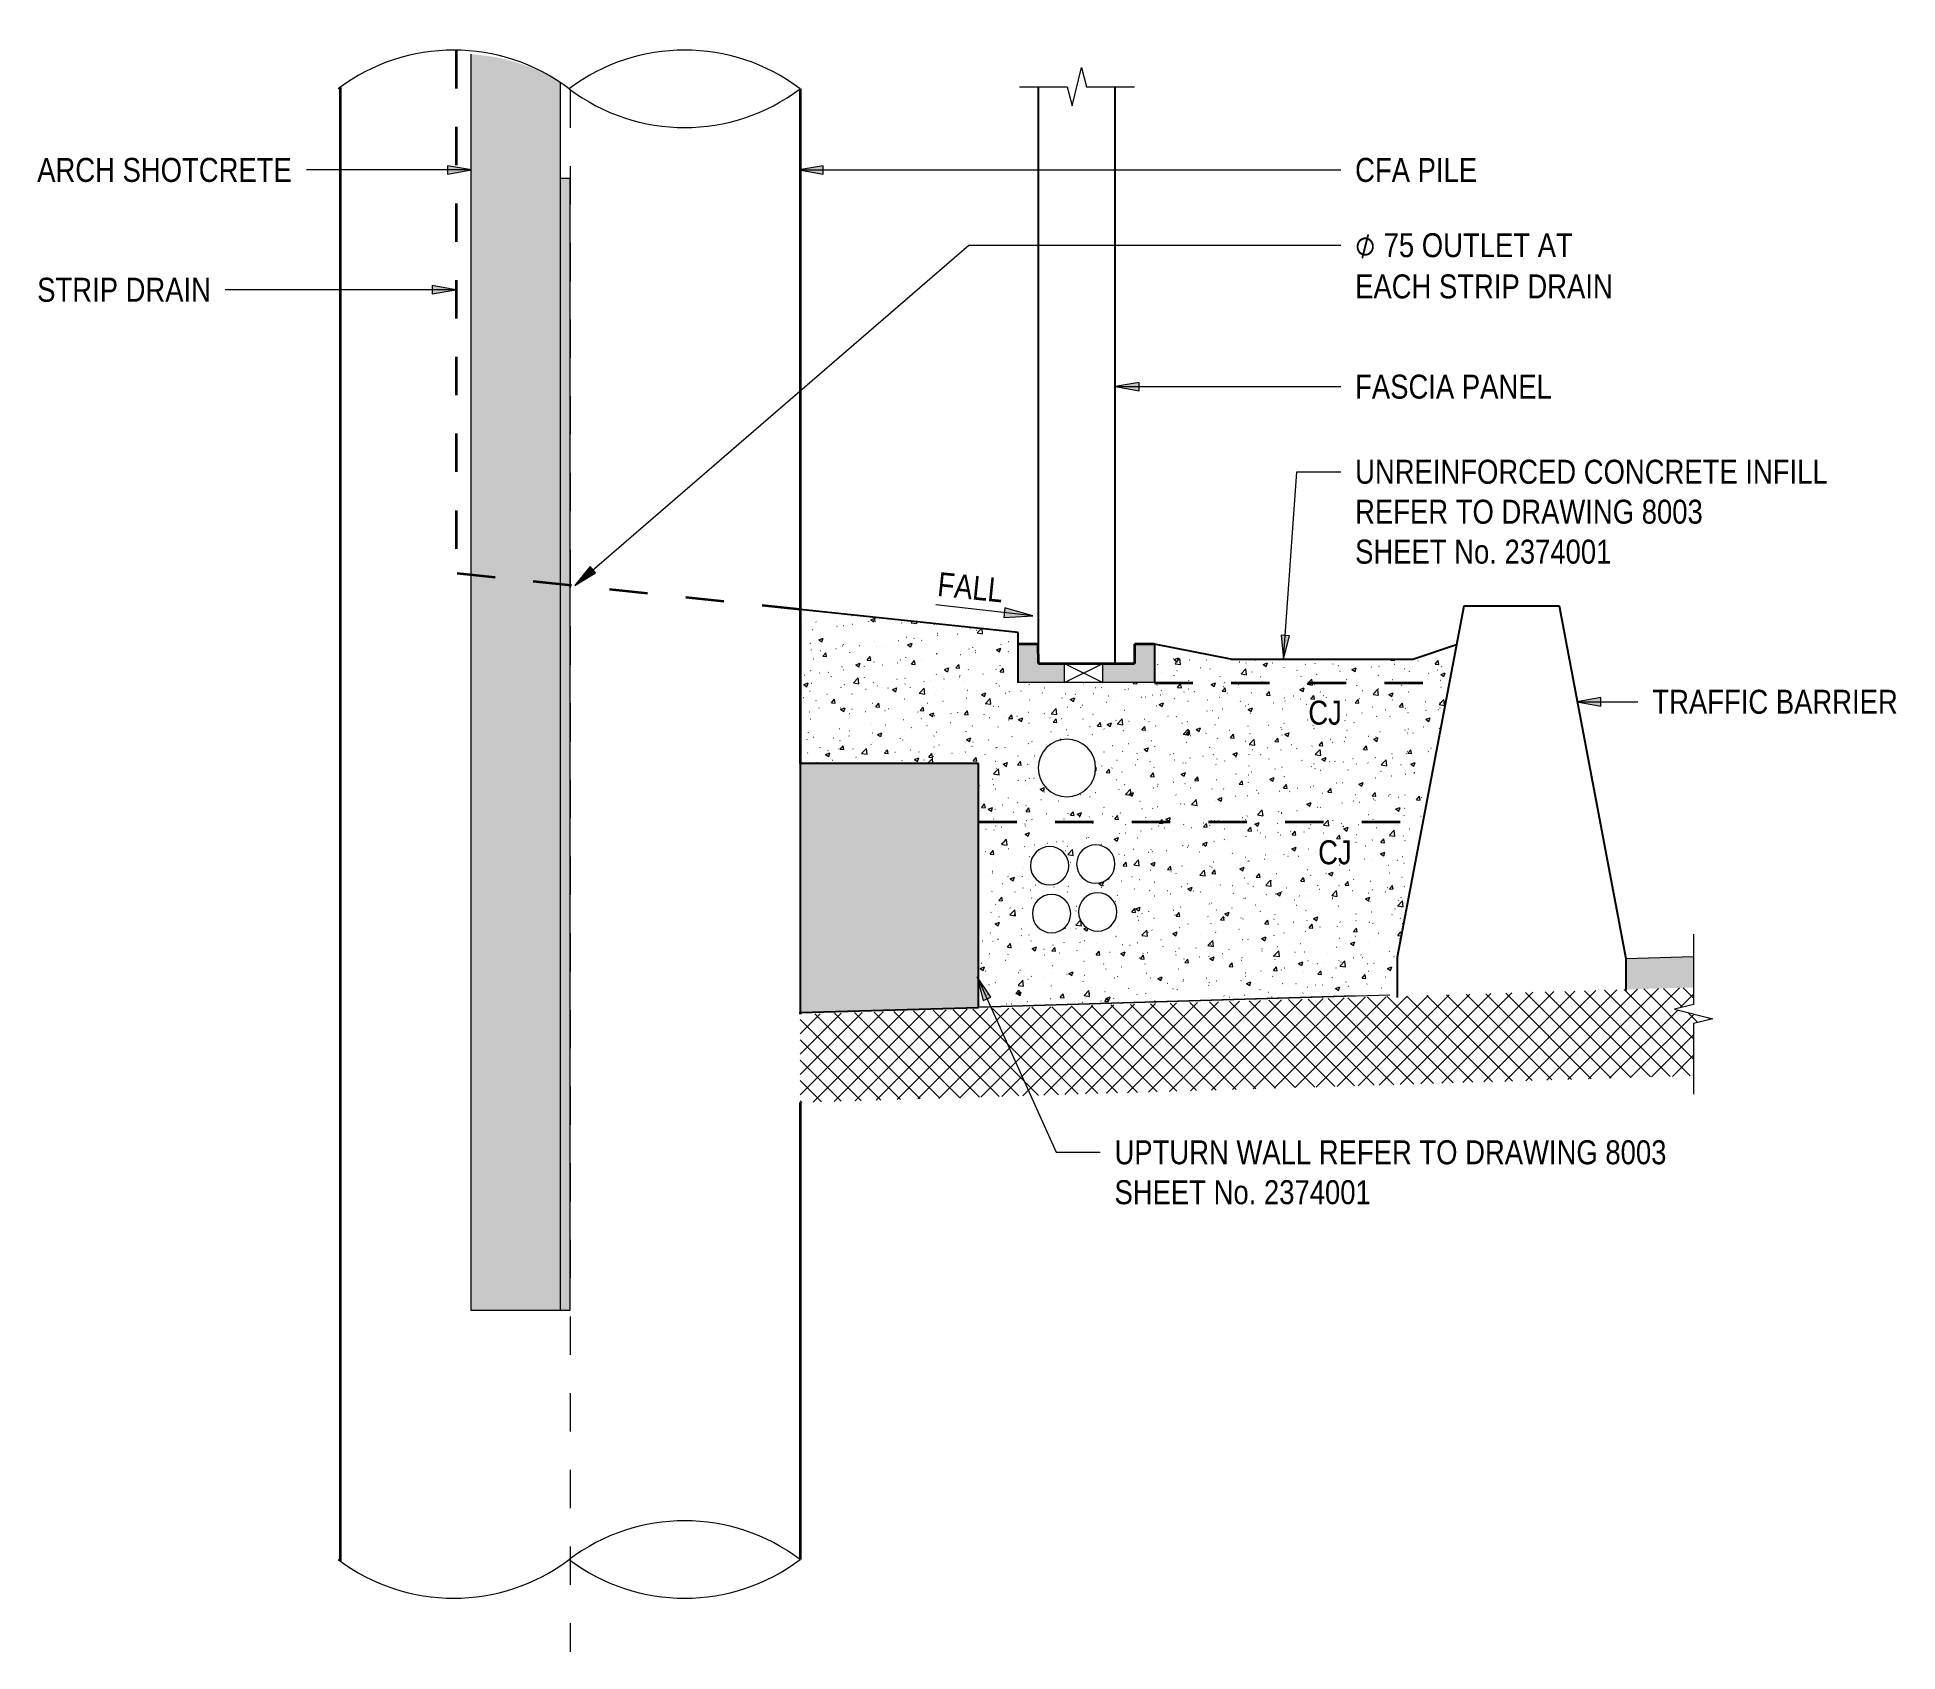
# Model space of a CAD drawing. Header units: metres. Extents: x 1100 to 1226, y 1 to 22.
# Drawn here: x 1221.593 to 1226.446, y 0.517 to 4.728 of the extents above; entities that cross this region are included whole.
import ezdxf

# ---------------------------------------------------------------- set-up
doc = ezdxf.new("R2010")
doc.units = ezdxf.units.M
for name, pattern in [('Dash - Tight', [0.0045, 0.003, -0.0015]), ('JacobsCenter', [0.015, 0.009, -0.0015, 0.003, -0.0015]), ('JacobsDash', [0.0045, 0.003, -0.0015])]:
    doc.linetypes.add(name, pattern=pattern)
for name, color, linetype, lineweight in [('A-DETL', 7, 'Continuous', 13), ('A-DETL-GENF', 7, 'Continuous', 9), ('G-ANNO-TEXT', 7, 'Continuous', 9)]:
    doc.layers.add(name, color=color, linetype=linetype, lineweight=lineweight)
doc.styles.add('Arial Narrow_4', font='ARIALN.TTF', dxfattribs={"height": 0.0625})
doc.styles.add('Segoe UI Symbol', font='seguisym.ttf', dxfattribs={"height": 0.0625})

msp = doc.modelspace()

# ---------------------------------------------------------------- texts
at = {"layer": 'G-ANNO-TEXT', "char_height": 0.0625, "attachment_point": 1, "bg_fill": 3, "box_fill_scale": 1, "bg_fill_color": 256, "bg_fill_transparency": 0}
for s, insert, style in [('ARCH SHOTCRETE', (1221.5926, 4.4135), 'Arial Narrow_4'), ('CFA PILE', (1225.0306, 4.4135), 'Arial Narrow_4'), ('\\fSegoe UI Symbol|b0|i0|c254|p34|;⌀', (1225.0306, 4.2172), 'Segoe UI Symbol'), ('STRIP DRAIN', (1221.5926, 4.101), 'Arial Narrow_4'), ('EACH STRIP DRAIN', (1225.0306, 4.1097), 'Arial Narrow_4'), ('FASCIA PANEL', (1225.0306, 3.8483), 'Arial Narrow_4'), ('UNREINFORCED CONCRETE INFILL ', (1225.0306, 3.6263), 'Arial Narrow_4'), ('REFER TO DRAWING 8003', (1225.0306, 3.5221), 'Arial Narrow_4'), ('SHEET No. 2374001', (1225.0306, 3.4179), 'Arial Narrow_4'), ('TRAFFIC BARRIER', (1225.806, 3.0264), 'Arial Narrow_4'), ('UPTURN WALL REFER TO DRAWING 8003', (1224.4029, 1.8514), 'Arial Narrow_4'), ('SHEET No. 2374001', (1224.4029, 1.7473), 'Arial Narrow_4')]:
    msp.add_mtext(s, dxfattribs=dict(at, insert=insert, style=style))

# ---------------------------------------------------------------- blocks, each defined once
blk = doc.blocks.new('CS_DET_Pile-Column_BreakLine - Tubular BreakLine-6998486-DRG-2873048 - STRIP DRAIN BEHIND')
at = {"layer": 'A-DETL-GENF', "lineweight": 18}
for centre, start, end in [((0.9037, -0.399), 52.9573, 127.0427), ((0.3012, 0.3993), 232.9573, 307.0427), ((0.9037, 0.3993), 232.9573, 307.0427)]:
    blk.add_arc(centre, 0.5001, start, end, dxfattribs=at)
blk = doc.blocks.new('CS_DET_Pile-Column_BreakLine - Tubular BreakLine-6998495-DRG-2873048 - STRIP DRAIN BEHIND')
at = {"layer": 'A-DETL-GENF', "lineweight": 18}
for centre, start, end in [((0.3012, -0.3993), 52.9573, 127.0427), ((0.9037, -0.3993), 52.9573, 127.0427), ((0.9037, 0.399), 232.9573, 307.0427)]:
    blk.add_arc(centre, 0.5001, start, end, dxfattribs=at)
blk = doc.blocks.new('CS_DET_BreakLine_ViewScale - CS_Std BreakLine-6998496-DRG-2873048 - STRIP DRAIN BEHIND')
at = {"layer": 'A-DETL-GENF'}
for p, q in [((0.0875, -0.05), (0.1125, 0.05)), ((0.1125, 0.05), (0.125, 0)), ((-0.05, 0), (0.075, 0)), ((0.075, 0), (0.0875, -0.05)), ((0.125, 0), (0.2501, 0))]:
    blk.add_line(p, q, dxfattribs=at)
blk = doc.blocks.new('CS_DET_BreakLine_ViewScale - Std Break-6247308-DRG-2873048 - STRIP DRAIN BEHIND')
at = {"layer": 'A-DETL-GENF'}
for p, q in [((0.1461, -0.05), (0.1711, 0.05)), ((0.1711, 0.05), (0.1836, 0)), ((-0.05, 0), (0.1336, 0)), ((0.1336, 0), (0.1461, -0.05)), ((0.1836, 0), (0.3672, 0))]:
    blk.add_line(p, q, dxfattribs=at)

# ---------------------------------------------------------------- hatches: boundary and pattern name
at = {"layer": 'A-DETL-GENF', "true_color": 0xc0c0c0}
msp.add_hatch(color=9, dxfattribs=at).paths.add_polyline_path([(1222.7238, 1.4084), (1222.9578, 1.4084), (1222.9578, 4.6096), (1222.9508, 4.6144), (1222.9309, 4.626), (1222.9032, 4.6397), (1222.8747, 4.6517), (1222.8424, 4.6628), (1222.8156, 4.6703), (1222.7853, 4.6768), (1222.7507, 4.6818), (1222.7238, 4.6842), (1222.7238, 2.8167)])
at = {"layer": 'A-DETL-GENF'}
h = msp.add_hatch(dxfattribs=at)
h.set_pattern_fill('FP_5', color=256, style=0, pattern_type=2)
h.set_pattern_definition([(0, (1221.029475, 0), (0.1016, 0.0254), [0.00838, -0.06782, 0.00838, -0.06782, -0.4064]), (0, (1221.029475, 0), (0.1016, 0.0254), [-0.1524, 0.00838, -0.14402, 0.00838, -0.06782, -0.1778]), (0, (1221.029475, 0), (0.1016, 0.0254), [-0.381, 0.00838, -0.04242, 0.00838, -0.11862]), (120, (1221.067575, 0.0127), (-0.07279705, 0.07528818), [0.00838, -0.06782, 0.00838, -0.06782, -0.4064]), (120, (1221.067575, 0.0127), (-0.07279705, 0.07528818), [-0.1524, 0.00838, -0.14402, 0.00838, -0.06782, -0.1778]), (120, (1221.067575, 0.0127), (-0.07279705, 0.07528818), [-0.381, 0.00838, -0.04242, 0.00838, -0.11862]), (240, (1221.080275, 0.0635), (-0.02880295, -0.10068818), [0.00838, -0.06782, 0.00838, -0.06782, -0.4064]), (240, (1221.080275, 0.0635), (-0.02880295, -0.10068818), [-0.1524, 0.00838, -0.14402, 0.00838, -0.06782, -0.1778]), (240, (1221.080275, 0.0635), (-0.02880295, -0.10068818), [-0.381, 0.00838, -0.04242, 0.00838, -0.11862])])
h.paths.add_polyline_path([(1222.9828, 1.4084), (1222.9828, 4.3598), (1222.9578, 4.3598), (1222.9578, 1.4084)])
h = msp.add_hatch(dxfattribs=at)
h.set_pattern_fill('FP_7', color=256, style=0, pattern_type=2)
h.set_pattern_definition([(50, (1221.029475, 0), (0.1156899, -0.0101222), [0.0121, -0.13306]), (355, (1221.02948, 0), (-0.0223812, 0.1213223), [0.00968, -0.10645]), (100.451, (1221.03912, -0.00084), (0.0933068, 0.1112), [0.01028, -0.11309]), (46.184, (1221.02948, 0.03226), (0.1721325, -0.026699), [0.01815, -0.1996]), (96.636, (1221.04382, 0.03003), (0.1507537, 0.157114), [0.01542, -0.16963]), (351.184, (1221.02948, 0.03226), (0.15075, 0.157112), [0.01452, -0.15968]), (21, (1221.045605, 0.02419), (0.0962773, -0.0649406), [0.0121, -0.13306]), (326, (1221.0456, 0.02419), (0.0392432, 0.1169615), [0.00968, -0.10645]), (71.451, (1221.05363, 0.01878), (0.1355189, 0.0520218), [0.01028, -0.11309]), (37.5, (1221.029475, 0), (0.0019617, 0.05368882), [0.00084, -0.10432, 0.00084, -0.10723, -0.10685]), (37.5, (1221.029475, 0), (0.0019617, 0.05368882), [-0.21323, 0.00084, -0.10602]), (7.5, (1221.029475, 0), (0.0424299, 0.0636124), [0.00084, -0.06077, 0.00084, -0.1019, -0.04073]), (7.5, (1221.029475, 0), (0.0424299, 0.0636124), [-0.16435, 0.00084, -0.03989]), (327.5, (1220.993505, 0), (0.08609767, -0.00364036), [0.00084, -0.03948, 0.00084, -0.12497, -0.16694]), (327.5, (1220.993505, 0), (0.08609767, -0.00364036), [-0.16613, 0.00084, -0.1661]), (317.5, (1220.977375, 0), (0.0940598, 0.0161461), [0.00084, -0.05158, 0.00084, -0.08271, -0.11855]), (317.5, (1220.977375, 0), (0.0940598, 0.0161461), [-0.13597, 0.00084, -0.11771])])
h.paths.add_polyline_path([(1224.0478, 2.199), (1225.1212, 2.2312), (1225.2952, 3.1461), (1225.1762, 3.1064), (1224.7061, 3.1064), (1224.5069, 3.145), (1224.5069, 3.0458), (1224.1519, 3.0458), (1224.1519, 3.1762), (1223.5828, 3.236), (1223.5828, 2.8338), (1224.0478, 2.8338), (1224.0478, 2.2519)])
h.paths.add_polyline_path([(1224.2386, 2.3925), (1224.2257, 2.3942), (1224.2136, 2.3992), (1224.2033, 2.4072), (1224.1953, 2.4175), (1224.1903, 2.4296), (1224.1886, 2.4425), (1224.1903, 2.4555), (1224.1953, 2.4675), (1224.2033, 2.4779), (1224.2136, 2.4858), (1224.2257, 2.4908), (1224.2386, 2.4925), (1224.2516, 2.4908), (1224.2636, 2.4858), (1224.274, 2.4779), (1224.2819, 2.4675), (1224.2869, 2.4555), (1224.2886, 2.4425), (1224.2869, 2.4296), (1224.2819, 2.4175), (1224.274, 2.4072), (1224.2636, 2.3992), (1224.2516, 2.3942)])
h.paths.add_polyline_path([(1224.3591, 2.397), (1224.3461, 2.3987), (1224.3341, 2.4037), (1224.3237, 2.4117), (1224.3158, 2.422), (1224.3108, 2.4341), (1224.3091, 2.447), (1224.3108, 2.46), (1224.3158, 2.472), (1224.3237, 2.4824), (1224.3341, 2.4903), (1224.3461, 2.4953), (1224.3591, 2.497), (1224.372, 2.4953), (1224.3841, 2.4903), (1224.3944, 2.4824), (1224.4024, 2.472), (1224.4074, 2.46), (1224.4091, 2.447), (1224.4074, 2.4341), (1224.4024, 2.422), (1224.3944, 2.4117), (1224.3841, 2.4037), (1224.372, 2.3987)])
h.paths.add_polyline_path([(1224.2336, 2.5175), (1224.2207, 2.5192), (1224.2086, 2.5242), (1224.1983, 2.5322), (1224.1903, 2.5425), (1224.1853, 2.5546), (1224.1836, 2.5675), (1224.1853, 2.5805), (1224.1903, 2.5925), (1224.1983, 2.6029), (1224.2086, 2.6108), (1224.2207, 2.6158), (1224.2336, 2.6175), (1224.2466, 2.6158), (1224.2586, 2.6108), (1224.269, 2.6029), (1224.2769, 2.5925), (1224.2819, 2.5805), (1224.2836, 2.5675), (1224.2819, 2.5546), (1224.2769, 2.5425), (1224.269, 2.5322), (1224.2586, 2.5242), (1224.2466, 2.5192), (1224.2386, 2.5182)])
h.paths.add_polyline_path([(1224.3541, 2.522), (1224.3411, 2.5237), (1224.3284, 2.5293), (1224.3187, 2.5367), (1224.3108, 2.547), (1224.3058, 2.5591), (1224.3041, 2.572), (1224.3058, 2.585), (1224.3108, 2.597), (1224.3187, 2.6074), (1224.3291, 2.6153), (1224.3411, 2.6203), (1224.3541, 2.622), (1224.367, 2.6203), (1224.3791, 2.6153), (1224.3894, 2.6074), (1224.3974, 2.597), (1224.4024, 2.585), (1224.4041, 2.572), (1224.4024, 2.5591), (1224.3974, 2.547), (1224.3894, 2.5367), (1224.3791, 2.5287), (1224.367, 2.5237), (1224.3591, 2.5227)])
h.paths.add_polyline_path([(1224.2786, 2.7475), (1224.2586, 2.7503), (1224.2411, 2.7576), (1224.2256, 2.7695), (1224.2137, 2.785), (1224.2062, 2.8031), (1224.2036, 2.8225), (1224.2062, 2.8419), (1224.2137, 2.86), (1224.2256, 2.8756), (1224.2411, 2.8875), (1224.2592, 2.895), (1224.2797, 2.8974), (1224.298, 2.895), (1224.3161, 2.8875), (1224.3316, 2.8756), (1224.3436, 2.86), (1224.3511, 2.8419), (1224.3536, 2.8225), (1224.3511, 2.8031), (1224.3436, 2.785), (1224.3316, 2.7695), (1224.3161, 2.7576), (1224.298, 2.7501)])
at = {"layer": 'A-DETL-GENF', "true_color": 0xc0c0c0}
h = msp.add_hatch(color=9, dxfattribs=at)
h.paths.add_polyline_path([(1224.5058, 3.0458), (1224.5069, 3.0458), (1224.5069, 3.145), (1224.4548, 3.145), (1224.4548, 3.0948), (1224.3722, 3.0948), (1224.3722, 3.0458), (1224.4548, 3.0458)])
h.paths.add_polyline_path([(1224.2062, 3.0458), (1224.2722, 3.0458), (1224.2722, 3.0948), (1224.2047, 3.0948), (1224.2034, 3.1451), (1224.1519, 3.1451), (1224.1519, 3.0458), (1224.2047, 3.0458)])
at = {"layer": 'A-DETL-GENF', "true_color": 0xffffff}
msp.add_hatch(color=7, dxfattribs=at).paths.add_polyline_path([(1223.5828, 2.1843), (1224.0478, 2.1982), (1224.0478, 2.8338), (1223.5828, 2.8338), (1223.5828, 2.1851)])
at = {"layer": 'A-DETL-GENF', "true_color": 0xdce6dc}
msp.add_hatch(color=254, dxfattribs=at).paths.add_polyline_path([(1225.7379, 2.2447), (1225.9136, 2.25), (1225.9136, 2.3301), (1225.7379, 2.3248), (1225.7379, 2.2519)])
at = {"layer": 'A-DETL-GENF', "true_color": 0x888888}
h = msp.add_hatch(dxfattribs=at)
h.set_pattern_fill('FP_6', color=252, style=0, pattern_type=2)
h.set_pattern_definition([(45, (1221.029475, 0), (-0.0265165, 0.0265165), []), (135, (1221.029475, 0), (-0.0265165, -0.0265165), [])])
h.paths.add_polyline_path([(1223.5828, 1.95), (1225.9136, 2.0199), (1225.9136, 2.1558), (1225.9636, 2.1683), (1225.8636, 2.1933), (1225.9136, 2.2058), (1225.9136, 2.25), (1223.5828, 2.1801)])
at = {"layer": 'G-ANNO-TEXT'}
for points in [[(1222.7257, 4.3822), (1222.6632, 4.3932), (1222.6632, 4.3712)], [(1223.5807, 4.3822), (1223.6432, 4.3712), (1223.6432, 4.3932)], [(1222.685, 4.0698), (1222.6225, 4.0808), (1222.6225, 4.0587)], [(1224.4046, 3.817), (1224.4671, 3.806), (1224.4671, 3.828)], [(1222.9948, 3.2987), (1223.0493, 3.3311), (1223.0349, 3.3478)], [(1224.1898, 3.2193), (1224.1166, 3.2402), (1224.1138, 3.2152)], [(1224.8439, 3.1059), (1224.8593, 3.1675), (1224.8373, 3.1691)], [(1225.6095, 2.9951), (1225.672, 2.9841), (1225.672, 3.0061)], [(1224.0446, 2.2775), (1224.0602, 2.216), (1224.0803, 2.225)]]:
    msp.add_hatch(color=256, dxfattribs=at).paths.add_polyline_path(points)

# ---------------------------------------------------------------- linework, layer by layer
at = {"layer": 'A-DETL', "linetype": 'JacobsDash', "lineweight": 35}
for p in [(1222.6857, 4.6944), (1223.5828, 3.236)]:
    msp.add_line(p, (1222.6857, 3.3303), dxfattribs=at)
at = {"layer": 'A-DETL', "color": 8, "lineweight": 18, "true_color": 0x808080}
for p, q in [((1222.7238, 4.6842), (1222.7238, 1.4084)), ((1222.9578, 1.4084), (1222.9578, 4.6095)), ((1224.2034, 3.1451), (1224.1519, 3.1451)), ((1224.5069, 3.145), (1224.4548, 3.145)), ((1222.7238, 1.4084), (1222.9578, 1.4084))]:
    msp.add_line(p, q, dxfattribs=at)
at = {"layer": 'A-DETL', "color": 8, "lineweight": 35, "true_color": 0x808080}
for p, q in [((1222.3828, 4.5973), (1222.3828, 0.7544)), ((1223.5828, 4.5938), (1223.5828, 2.8338)), ((1223.5828, 2.1843), (1223.5828, 2.1801)), ((1223.5828, 1.95), (1223.5828, 0.7581))]:
    msp.add_line(p, q, dxfattribs=at)
at = {"layer": 'A-DETL', "linetype": 'JacobsCenter', "lineweight": 18}
msp.add_line((1222.9828, 4.5919), (1222.9828, 0.5174), dxfattribs=at)
at = {"layer": 'A-DETL', "color": 8, "lineweight": 25, "true_color": 0x808080}
for p, q in [((1224.2047, 3.0948), (1224.2047, 4.5993)), ((1224.4047, 3.0948), (1224.4047, 4.5993)), ((1224.1519, 3.1762), (1223.5828, 3.236)), ((1225.3139, 3.2443), (1225.1399, 2.3293)), ((1225.5639, 3.2443), (1225.3139, 3.2443)), ((1225.7379, 2.3243), (1225.5639, 3.2443)), ((1224.7061, 3.1064), (1224.5069, 3.1451)), ((1224.7061, 3.1064), (1225.1811, 3.1064)), ((1225.1811, 3.1064), (1225.2949, 3.1443)), ((1224.0478, 2.8338), (1223.5828, 2.8338)), ((1223.5828, 2.8338), (1223.5828, 2.1843)), ((1224.0478, 2.1982), (1224.0478, 2.8338)), ((1225.1399, 2.3293), (1225.1399, 2.2242)), ((1225.7379, 2.2421), (1225.7379, 2.3243)), ((1223.5828, 2.1843), (1224.0478, 2.1982))]:
    msp.add_line(p, q, dxfattribs=at)
at = {"layer": 'A-DETL', "lineweight": 18}
for p, q in [((1222.9828, 4.3598), (1222.9578, 4.3598)), ((1222.9828, 1.4084), (1222.9828, 4.3598)), ((1224.5069, 3.1451), (1224.5069, 3.0448)), ((1225.9136, 2.3301), (1225.7379, 2.3248)), ((1225.7379, 2.3248), (1225.7379, 2.2447)), ((1225.0311, 2.2285), (1224.0478, 2.199)), ((1222.9578, 1.4084), (1222.9828, 1.4084))]:
    msp.add_line(p, q, dxfattribs=at)
at = {"layer": 'A-DETL', "lineweight": 9}
for p, q in [((1224.1519, 3.0458), (1224.1519, 3.1762)), ((1224.5069, 3.1451), (1224.5069, 3.0458)), ((1224.2722, 3.0948), (1224.3722, 3.0948)), ((1224.2722, 3.0448), (1224.2722, 3.0948)), ((1224.2722, 3.0948), (1224.3722, 3.0458)), ((1224.2722, 3.0458), (1224.3722, 3.0948)), ((1224.3722, 3.0448), (1224.3722, 3.0948)), ((1224.5069, 3.0458), (1224.1519, 3.0458)), ((1224.0478, 2.199), (1225.1212, 2.2312))]:
    msp.add_line(p, q, dxfattribs=at)
at = {"layer": 'A-DETL', "lineweight": 25}
for p, q in [((1224.1519, 3.0448), (1224.1519, 3.1762)), ((1224.5069, 3.1451), (1224.5069, 3.0448))]:
    msp.add_line(p, q, dxfattribs=at)
at = {"layer": 'A-DETL', "lineweight": 35}
for p, q in [((1224.2034, 3.1451), (1224.1519, 3.1451)), ((1224.2047, 3.0948), (1224.2034, 3.1451)), ((1224.4548, 3.145), (1224.4548, 3.0948)), ((1224.5069, 3.145), (1224.4548, 3.145)), ((1224.2047, 3.0948), (1224.4548, 3.0948))]:
    msp.add_line(p, q, dxfattribs=at)
at = {"layer": 'A-DETL', "linetype": 'Dash - Tight', "lineweight": 35}
for p, q in [((1224.5069, 3.0448), (1225.2761, 3.0448)), ((1224.0478, 2.682), (1225.2051, 2.682))]:
    msp.add_line(p, q, dxfattribs=at)
at = {"layer": 'A-DETL', "lineweight": 9}
for centre, radius, start, end in [((1224.2786, 2.8225), 0.075, 0, 180), ((1224.2786, 2.8225), 0.075, 180, 0), ((1224.3541, 2.572), 0.05, 0, 180), ((1224.2336, 2.5675), 0.05, 0, 180), ((1224.2336, 2.5675), 0.05, 180, 0), ((1224.3541, 2.572), 0.05, 180, 0), ((1224.2386, 2.4425), 0.05, 0, 180), ((1224.3591, 2.447), 0.05, 0, 180), ((1224.2386, 2.4425), 0.05, 180, 0), ((1224.3591, 2.447), 0.05, 180, 0)]:
    msp.add_arc(centre, radius, start, end, dxfattribs=at)
at = {"layer": 'G-ANNO-TEXT'}
for p, q in [((1222.2966, 4.3822), (1222.2949, 4.3822)), ((1222.7257, 4.3822), (1222.2966, 4.3822)), ((1222.7257, 4.3822), (1222.6632, 4.3932)), ((1222.6632, 4.3932), (1222.6632, 4.3712)), ((1222.6632, 4.3712), (1222.7257, 4.3822)), ((1223.6432, 4.3932), (1223.5807, 4.3822)), ((1223.5807, 4.3822), (1223.6432, 4.3712)), ((1223.5807, 4.3822), (1224.9931, 4.3822)), ((1223.6432, 4.3712), (1223.6432, 4.3932)), ((1224.0227, 4.1859), (1224.9931, 4.1859)), ((1222.685, 4.0698), (1222.6225, 4.0808)), ((1222.6225, 4.0808), (1222.6225, 4.0587)), ((1222.0849, 4.0698), (1222.0832, 4.0698)), ((1222.685, 4.0698), (1222.0849, 4.0698)), ((1222.6225, 4.0587), (1222.685, 4.0698)), ((1224.4671, 3.828), (1224.4046, 3.817)), ((1224.4046, 3.817), (1224.4671, 3.806)), ((1224.4046, 3.817), (1224.9931, 3.817)), ((1224.4671, 3.806), (1224.4671, 3.828)), ((1224.8439, 3.1059), (1224.8782, 3.595)), ((1224.8782, 3.595), (1224.9931, 3.595)), ((1223.0349, 3.3478), (1222.9948, 3.2987)), ((1222.9948, 3.2987), (1223.0493, 3.3311)), ((1223.0493, 3.3311), (1223.0349, 3.3478)), ((1223.9368, 3.2478), (1223.9367, 3.2478)), ((1224.1898, 3.2193), (1223.9368, 3.2478)), ((1224.1166, 3.2402), (1224.1138, 3.2152)), ((1224.1138, 3.2152), (1224.1898, 3.2193)), ((1224.1898, 3.2193), (1224.1166, 3.2402)), ((1224.8593, 3.1675), (1224.8373, 3.1691)), ((1224.8373, 3.1691), (1224.8439, 3.1059)), ((1224.8439, 3.1059), (1224.8593, 3.1675)), ((1225.672, 3.0061), (1225.6095, 2.9951)), ((1225.6095, 2.9951), (1225.672, 2.9841)), ((1225.6095, 2.9951), (1225.7685, 2.9951)), ((1225.672, 2.9841), (1225.672, 3.0061)), ((1224.0446, 2.2775), (1224.0602, 2.216)), ((1224.0803, 2.225), (1224.0446, 2.2775)), ((1224.0446, 2.2775), (1224.2505, 1.8202)), ((1224.0602, 2.216), (1224.0803, 2.225)), ((1224.2505, 1.8202), (1224.3654, 1.8202))]:
    msp.add_line(p, q, dxfattribs=at)

# ---------------------------------------------------------------- block references
at = {"layer": 'A-DETL-GENF'}
for name, p in [('CS_DET_Pile-Column_BreakLine - Tubular BreakLine-6998495-DRG-2873048 - STRIP DRAIN BEHIND', (1222.3778, 4.594)), ('CS_DET_BreakLine_ViewScale - CS_Std BreakLine-6998496-DRG-2873048 - STRIP DRAIN BEHIND', (1224.2047, 4.5993)), ('CS_DET_Pile-Column_BreakLine - Tubular BreakLine-6998486-DRG-2873048 - STRIP DRAIN BEHIND', (1222.3778, 0.7579))]:
    msp.add_blockref(name, p, dxfattribs=at)
at = {"layer": 'A-DETL-GENF', "rotation": 269.9999999999999}
msp.add_blockref('CS_DET_BreakLine_ViewScale - Std Break-6247308-DRG-2873048 - STRIP DRAIN BEHIND', (1225.9136, 2.3393), dxfattribs=at)

msp.set_redraw_order([(e.dxf.handle, doc.entitydb.next_handle()) for e in msp.query("TEXT MTEXT ATTDEF DIMENSION ARC_DIMENSION")])  # texts and dimensions are drawn at this point

# ---------------------------------------------------------------- next in the draw order: texts
at = {"layer": 'G-ANNO-TEXT', "insert": (1225.105, 4.2172), "char_height": 0.0625, "attachment_point": 1, "style": 'Arial Narrow_4', "bg_fill": 3, "box_fill_scale": 1, "bg_fill_color": 256, "bg_fill_transparency": 0}
msp.add_mtext('75 OUTLET AT', dxfattribs=at)
at = {"layer": 'G-ANNO-TEXT', "insert": (1223.9453, 3.3336), "char_height": 0.0625, "attachment_point": 1, "rotation": 354.1754, "style": 'Arial Narrow_4', "bg_fill": 3, "box_fill_scale": 1, "bg_fill_color": 256, "bg_fill_transparency": 0}
msp.add_mtext('FALL', dxfattribs=at)
at = {"layer": 'G-ANNO-TEXT', "char_height": 0.0625, "attachment_point": 1, "style": 'Arial Narrow_4', "bg_fill": 3, "box_fill_scale": 1, "bg_fill_color": 256, "bg_fill_true_color": 13158600, "bg_fill_transparency": 0}
for insert in [(1224.9085, 2.998), (1224.9342, 2.6338)]:
    msp.add_mtext('CJ', dxfattribs=dict(at, insert=insert))

# ---------------------------------------------------------------- next in the draw order: linework, layer by layer
at = {"layer": 'G-ANNO-TEXT'}
msp.add_line((1222.9948, 3.2987), (1224.0227, 4.1859), dxfattribs=at)

doc.saveas('drawing.dxf')
